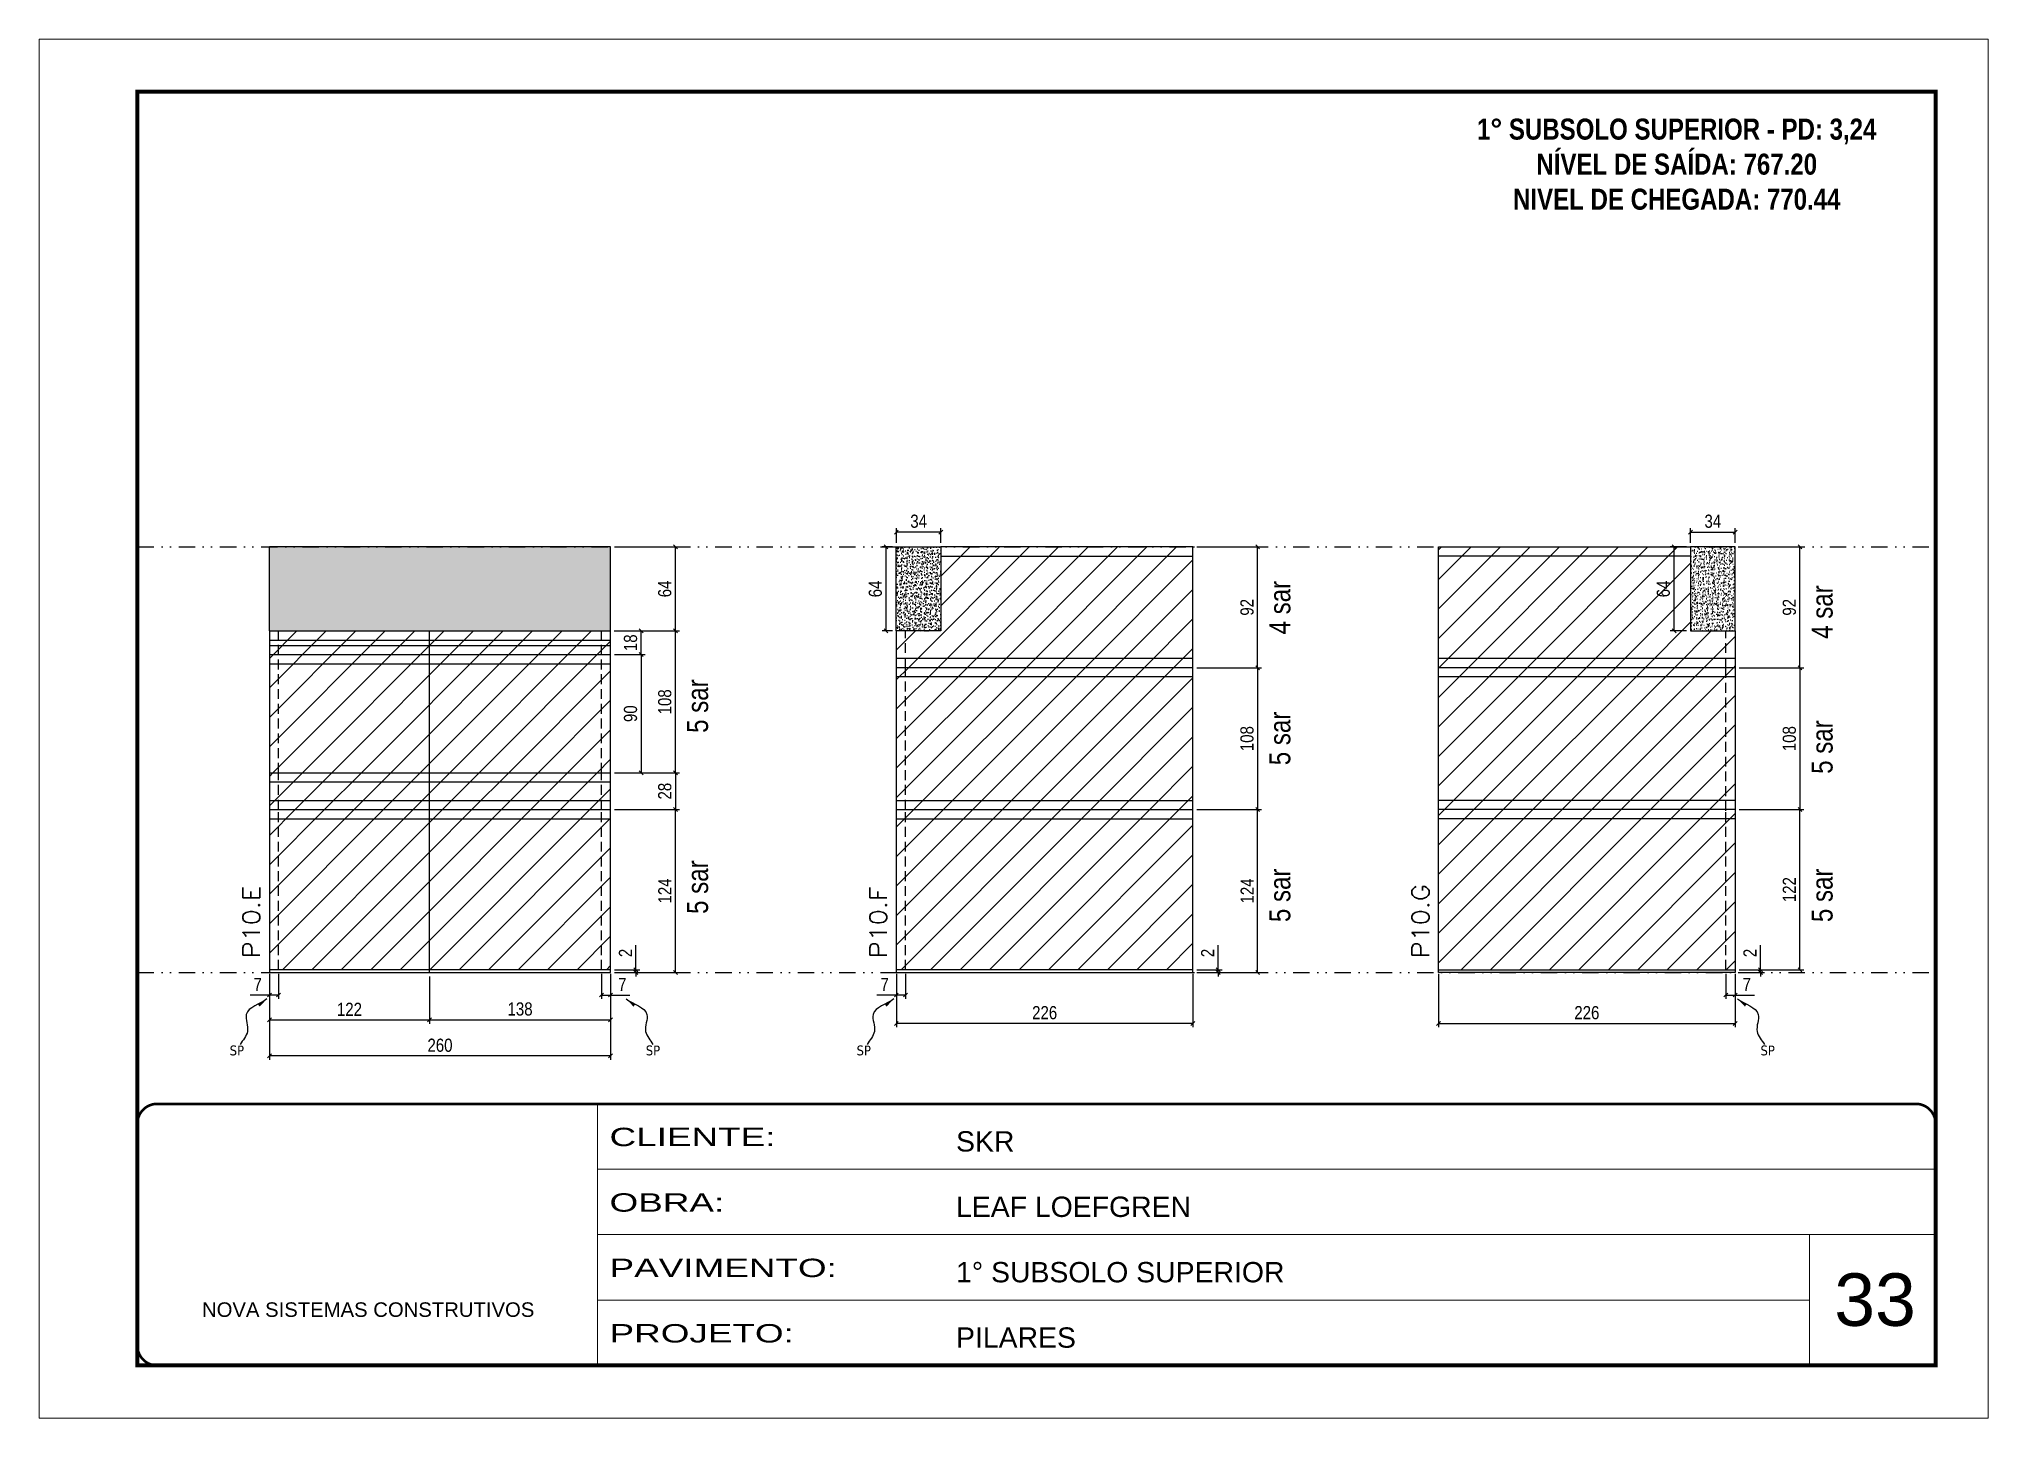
# Model space of a CAD drawing. Extents: x 14400 to 27878, y -21631 to 6985.
# Drawn here: x 14413 to 15898, y -3254 to -2204 of the extents above; entities that cross this region are included whole.
import ezdxf

# ---------------------------------------------------------------- set-up
doc = ezdxf.new("R2010")
doc.units = 0
for name, pattern in [('CONTINUO', [0]), ('DASHED', [0.75, 0.5, -0.25]), ('DIVIDE2', [0.625, 0.25, -0.125, 0, -0.125, 0, -0.125]), ('HIDDEN', [0.375, 0.25, -0.125])]:
    doc.linetypes.add(name, pattern=pattern)
for name, color, linetype, lineweight in [('CARIMBO', 255, 'Continuous', 9), ('Folhas', 255, 'Continuous', 9), ('Hachura', 251, 'Continuous', 9), ('SARRAFO DE PRESSAO', 251, 'DASHED', 9), ('Texto Seção', 7, 'Continuous', 15)]:
    doc.layers.add(name, color=color, linetype=linetype, lineweight=lineweight)
for name, color, linetype in [('COTA', 241, 'Continuous'), ('NOMENCLATURA', 7, 'Continuous'), ('Nível', 160, 'Continuous'), ('Painéis', 200, 'Continuous'), ('SARR_2.2x7', 40, 'Continuous'), ('Sarrafo de Pressão', 42, 'HIDDEN'), ('texto', 7, 'Continuous')]:
    doc.layers.add(name, color=color, linetype=linetype)
doc.styles.add('ARIAL', font='arial.ttf')
doc.styles.add('ARIAL_NARROW', font='ARIALN.TTF', dxfattribs={"height": 0.2})
doc.styles.add('COTA TECNICA', font='techl___.ttf', dxfattribs={"height": 10})
doc.styles.add('COTA TECNICA-50', font='techl___.ttf', dxfattribs={"height": 10})
doc.styles.add('REGUA-120', font='ROMANS.shx', dxfattribs={"height": 15})
doc.styles.add('ROMANC', font='techb___.ttf', dxfattribs={"height": 2.5})
doc.styles.get("Standard").update_dxf_attribs({"font": 'arial.ttf'})
doc.styles.add('Tecnologia', font='')
doc.styles.get('Tecnologia').set_extended_font_data('Forgotten Futurist')
doc.dimstyles.new('COTA PAINEL-50', dxfattribs={"dimtxt": 10, "dimasz": 3, "dimexe": 3, "dimexo": 3, "dimgap": 3, "dimtad": 1, "dimdec": 1, "dimzin": 12, "dimdsep": 46, "dimtxsty": 'COTA TECNICA-50', "dimblk1": 'OBLIQUE', "dimblk2": 'OBLIQUE', "dimsah": 1, "dimcen": 0.9, "dimclrd": 4, "dimclre": 4, "dimclrt": 240, "dimadec": 1, "dimazin": 3, "dimtfac": 1, "dimtdec": 1, "dimtmove": 0, "dimatfit": 3, "dimfxl": 1, "dimtolj": 1, "dimtzin": 12, "dimarcsym": 0})
doc.dimstyles.new('PAINEL', dxfattribs={"dimtxt": 10, "dimasz": 3, "dimexe": 3, "dimexo": 3, "dimgap": 3, "dimtad": 1, "dimdec": 1, "dimzin": 12, "dimdsep": 46, "dimtxsty": 'COTA TECNICA', "dimblk1": 'OBLIQUE', "dimblk2": 'OBLIQUE', "dimsah": 1, "dimcen": 0.9, "dimclrd": 4, "dimclre": 4, "dimclrt": 240, "dimadec": 1, "dimazin": 3, "dimtfac": 1, "dimtdec": 1, "dimtmove": 0, "dimatfit": 3, "dimfxl": 1, "dimtolj": 1, "dimtzin": 12, "dimarcsym": 0})
doc.dimstyles.get("Standard").update_dxf_attribs({"dimtxt": 0.18, "dimasz": 0.18, "dimexe": 0.18, "dimexo": 0.0625, "dimgap": 0.09, "dimtad": 0, "dimtih": 1, "dimtoh": 1, "dimdec": 4, "dimzin": 0, "dimdsep": 46, "dimtxsty": 'Standard', "dimcen": 0.09, "dimadec": 0, "dimazin": 0, "dimtfac": 1, "dimtdec": 4, "dimtofl": 0, "dimtmove": 0, "dimatfit": 3, "dimfxl": 1, "dimtolj": 1, "dimtzin": 0, "dimarcsym": 0})

msp = doc.modelspace()

# ---------------------------------------------------------------- texts
at = {"layer": 'CARIMBO', "style": 'ARIAL'}
msp.add_text('33', height=40, dxfattribs=at).set_placement((15781.33, -3183.73))
at = {"layer": 'NOMENCLATURA', "style": 'ARIAL_NARROW'}
for s, p in [('4 sar', (15366.9, -2657.22)), ('4 sar', (15780.05, -2660.59)), ('5 sar', (14923.25, -2732.21)), ('5 sar', (15366.9, -2756.84)), ('5 sar', (15780.05, -2763.38)), ('5 sar', (14923.25, -2870.07)), ('5 sar', (15366.9, -2876.27)), ('5 sar', (15780.05, -2876.27))]:
    msp.add_text(s, height=16, rotation=90, dxfattribs=at).set_placement(p)
at = {"layer": 'NOMENCLATURA', "color": 2, "insert": (15661.31, -2237.81), "char_height": 16, "attachment_point": 2, "style": 'ROMANC'}
msp.add_mtext_dynamic_manual_height_columns('\\P1° SUBSOLO SUPERIOR - PD: 3,24\\PNÍVEL DE SAÍDA: 767.20\\PNIVEL DE CHEGADA: 770.44', width=432.3511, gutter_width=1, heights=[0], dxfattribs=at)
at = {"layer": 'texto', "color": 0, "char_height": 7.5, "attachment_point": 5}
for insert in [(14564.23, -2974.08), (14881.26, -2974.08), (15041.88, -2974.08), (15730.59, -2974.08)]:
    msp.add_mtext('{\\fTahoma|b0|i0|c0|p34;\\C4;SP}', dxfattribs=dict(at, insert=insert))
at = {"layer": 'Texto Seção', "style": 'REGUA-120', "width": 1.1}
for s, p in [('P10.E', (14581.76, -2903.83)), ('P10.F', (15059.41, -2903.83)), ('P10.G', (15472.56, -2903.83))]:
    msp.add_text(s, height=13, rotation=90, dxfattribs=at).set_placement(p)

# ---------------------------------------------------------------- blocks, each defined once
blk = doc.blocks.new('9999999999')
at = {"color": 30, "linetype": 'CONTINUO'}
for p, q in [((98564.6, 34230.2), (98564.6, 34429.4)), ((98564.6, 34379.6), (99584, 34379.6)), ((98564.6, 34329.8), (99488, 34329.8)), ((99584, 34329.8), (99488, 34329.8)), ((99488, 34329.8), (99488, 34230.2)), ((98564.6, 34280), (99488, 34280))]:
    blk.add_line(p, q, dxfattribs=at)
at = {"color": 30, "linetype": 'CONTINUO', "const_width": 2}
blk.add_lwpolyline([(99584, 34230.2), (99584, 34414.4, 0.414214), (99569, 34429.4), (98229, 34429.4, 0.414214), (98214, 34414.4), (98214, 34245.2, 0.414214), (98229, 34230.2), (99584, 34230.2)], format="xyb", dxfattribs=at)
at = {"layer": 'Folhas'}
blk.add_lwpolyline([(98139, 34190.2), (99624, 34190.2), (99624, 35240.2), (98139, 35240.2)], close=True, dxfattribs=at)
at = {"layer": 'Folhas', "color": 30, "const_width": 3}
blk.add_lwpolyline([(98214, 34230.2), (99584, 34230.2), (99584, 35200.2), (98214, 35200.2)], close=True, dxfattribs=at)
at = {"color": 7, "linetype": 'Continuous', "ltscale": 5, "style": 'ARIAL'}
for s, height, p in [('SKR', 15.48, (98837.7, 34393.1)), ('LEAF LOEFGREN', 15.483, (98837.7, 34343.3)), ('1° SUBSOLO SUPERIOR', 15.483, (98837.7, 34293.5)), ('NOVA SISTEMAS CONSTRUTIVOS', 11.059, (98263.2, 34267.2)), ('PILARES', 15.48, (98837.7, 34243.7))]:
    blk.add_text(s, height=height, dxfattribs=at).set_placement(p)
at = {"layer": 'Folhas', "color": 7, "style": 'Tecnologia', "width": 1.5}
for s, p in [('CLIENTE:', (98573.7, 34397.2)), ('OBRA:', (98573.7, 34347.3)), ('PAVIMENTO:', (98573.7, 34297.5)), ('PROJETO:', (98573.7, 34247.7))]:
    blk.add_text(s, height=14, dxfattribs=at).set_placement(p)
blk = doc.blocks.new('_Oblique')
at = {"color": 0, "linetype": 'ByBlock', "lineweight": -2}
blk.add_line((-0.5, -0.5), (0.5, 0.5), dxfattribs=at)
blk = doc.blocks.new('*D1243')
at = {"layer": 'COTA', "color": 4, "lineweight": -2, "transparency": 16777216}
for p, q in [((15066.7, -2915.6), (15066.7, -2956.4)), ((15292.7, -2915.6), (15292.7, -2956.4)), ((15292.7, -2953.4), (15066.7, -2953.4))]:
    blk.add_line(p, q, dxfattribs=at)
at = {"layer": 'Defpoints', "color": 0, "transparency": 16777216}
for p in [(15066.7, -2912.6), (15292.7, -2912.6), (15066.7, -2953.4)]:
    blk.add_point(p, dxfattribs=at)
at = {"layer": 'COTA', "color": 4, "lineweight": -2, "transparency": 16777216, "xscale": 3, "yscale": 3, "zscale": 3, "rotation": 180}
blk.add_blockref('_Oblique', (15066.7, -2953.4), dxfattribs=at)
at = {"layer": 'COTA', "color": 4, "lineweight": -2, "transparency": 16777216, "xscale": 3, "yscale": 3, "zscale": 3}
blk.add_blockref('_Oblique', (15292.7, -2953.4), dxfattribs=at)
at = {"layer": 'COTA', "color": 240, "transparency": 16777216, "insert": (15179.7, -2945.3), "char_height": 10, "attachment_point": 5, "style": 'COTA TECNICA'}
blk.add_mtext('\\A1;226', dxfattribs=at)
blk = doc.blocks.new('*D1244')
at = {"layer": 'COTA', "color": 4, "lineweight": -2, "transparency": 16777216}
for p, q in [((15066.7, -2917.6), (15066.7, -2934.8)), ((15073.7, -2915.6), (15073.7, -2934.8)), ((15066.7, -2931.8), (15051.9, -2931.8)), ((15073.7, -2931.8), (15066.7, -2931.8))]:
    blk.add_line(p, q, dxfattribs=at)
at = {"layer": 'Defpoints', "color": 0, "transparency": 16777216}
for p in [(15066.7, -2914.6), (15073.7, -2912.6), (15066.7, -2931.8)]:
    blk.add_point(p, dxfattribs=at)
at = {"layer": 'COTA', "color": 4, "lineweight": -2, "transparency": 16777216, "xscale": 3, "yscale": 3, "zscale": 3, "rotation": 180}
blk.add_blockref('_Oblique', (15066.7, -2931.8), dxfattribs=at)
at = {"layer": 'COTA', "color": 4, "lineweight": -2, "transparency": 16777216, "xscale": 3, "yscale": 3, "zscale": 3}
blk.add_blockref('_Oblique', (15073.7, -2931.8), dxfattribs=at)
at = {"layer": 'COTA', "color": 240, "transparency": 16777216, "insert": (15057.8, -2923.8), "char_height": 10, "attachment_point": 5, "style": 'COTA TECNICA-50'}
blk.add_mtext('\\A1;7', dxfattribs=at)
blk = doc.blocks.new('*D1245')
at = {"layer": 'COTA', "color": 4, "lineweight": -2, "transparency": 16777216}
for p, q in [((15311.9, -2912.6), (15311.9, -2893.8)), ((15295.7, -2912.6), (15314.9, -2912.6)), ((15295.7, -2914.6), (15314.9, -2914.6)), ((15311.9, -2914.6), (15311.9, -2912.6)), ((15311.9, -2914.6), (15311.9, -2917.6))]:
    blk.add_line(p, q, dxfattribs=at)
at = {"layer": 'Defpoints', "color": 0, "transparency": 16777216}
for p in [(15292.7, -2912.6), (15292.7, -2914.6), (15311.9, -2914.6)]:
    blk.add_point(p, dxfattribs=at)
at = {"layer": 'COTA', "color": 4, "lineweight": -2, "transparency": 16777216, "xscale": 3, "yscale": 3, "zscale": 3}
for p, rotation in [((15311.9, -2912.6), 270), ((15311.9, -2914.6), 90)]:
    blk.add_blockref('_Oblique', p, dxfattribs=dict(at, rotation=rotation))
at = {"layer": 'COTA', "color": 240, "transparency": 16777216, "insert": (15303.9, -2899.8), "char_height": 10, "attachment_point": 5, "rotation": 90, "style": 'COTA TECNICA-50'}
blk.add_mtext('\\A1;2', dxfattribs=at)
blk = doc.blocks.new('*D1253')
at = {"layer": 'COTA', "color": 4, "linetype": 'ByBlock', "lineweight": -2, "transparency": 16777216}
for p, q in [((15295.7, -2790.6), (15345, -2790.6)), ((15342, -2914.6), (15342, -2790.6)), ((15295.7, -2914.6), (15345, -2914.6))]:
    blk.add_line(p, q, dxfattribs=at)
at = {"layer": 'Defpoints', "color": 0, "linetype": 'ByBlock', "transparency": 16777216}
for p in [(15292.7, -2790.6), (15342, -2790.6), (15292.7, -2914.6)]:
    blk.add_point(p, dxfattribs=at)
at = {"layer": 'COTA', "color": 4, "linetype": 'ByBlock', "lineweight": -2, "transparency": 16777216, "xscale": 3, "yscale": 3, "zscale": 3}
for p, rotation in [((15342, -2790.6), 90), ((15342, -2914.6), 270)]:
    blk.add_blockref('_Oblique', p, dxfattribs=dict(at, rotation=rotation))
at = {"layer": 'COTA', "color": 240, "linetype": 'ByBlock', "transparency": 16777216, "insert": (15334, -2852.6), "char_height": 10, "attachment_point": 5, "rotation": 90, "style": 'COTA TECNICA'}
blk.add_mtext('\\A1;124', dxfattribs=at)
blk = doc.blocks.new('*D1254')
at = {"layer": 'COTA', "color": 4, "linetype": 'ByBlock', "lineweight": -2, "transparency": 16777216}
for p, q in [((15295.7, -2790.6), (15345, -2790.6)), ((15342, -2914.6), (15342, -2790.6)), ((15295.7, -2914.6), (15345, -2914.6))]:
    blk.add_line(p, q, dxfattribs=at)
at = {"layer": 'Defpoints', "color": 0, "linetype": 'ByBlock', "transparency": 16777216}
for p in [(15292.7, -2790.6), (15342, -2790.6), (15292.7, -2914.6)]:
    blk.add_point(p, dxfattribs=at)
at = {"layer": 'COTA', "color": 4, "linetype": 'ByBlock', "lineweight": -2, "transparency": 16777216, "xscale": 3, "yscale": 3, "zscale": 3}
for p, rotation in [((15342, -2790.6), 90), ((15342, -2914.6), 270)]:
    blk.add_blockref('_Oblique', p, dxfattribs=dict(at, rotation=rotation))
at = {"layer": 'COTA', "color": 240, "linetype": 'ByBlock', "transparency": 16777216, "insert": (15334, -2852.6), "char_height": 10, "attachment_point": 5, "rotation": 90, "style": 'COTA TECNICA'}
blk.add_mtext('\\A1;124', dxfattribs=at)
blk = doc.blocks.new('*D1246')
at = {"layer": 'COTA', "color": 4, "lineweight": -2, "transparency": 16777216}
for p, q in [((14589, -2915.6), (14589, -2981.2)), ((14849, -2915.6), (14849, -2981.2)), ((14849, -2978.2), (14589, -2978.2))]:
    blk.add_line(p, q, dxfattribs=at)
at = {"layer": 'Defpoints', "color": 0, "transparency": 16777216}
for p in [(14589, -2912.6), (14849, -2912.6), (14589, -2978.2)]:
    blk.add_point(p, dxfattribs=at)
at = {"layer": 'COTA', "color": 4, "lineweight": -2, "transparency": 16777216, "xscale": 3, "yscale": 3, "zscale": 3, "rotation": 180}
blk.add_blockref('_Oblique', (14589, -2978.2), dxfattribs=at)
at = {"layer": 'COTA', "color": 4, "lineweight": -2, "transparency": 16777216, "xscale": 3, "yscale": 3, "zscale": 3}
blk.add_blockref('_Oblique', (14849, -2978.2), dxfattribs=at)
at = {"layer": 'COTA', "color": 240, "transparency": 16777216, "insert": (14719, -2970.1), "char_height": 10, "attachment_point": 5, "style": 'COTA TECNICA'}
blk.add_mtext('\\A1;260', dxfattribs=at)
blk = doc.blocks.new('*D1247')
at = {"layer": 'COTA', "color": 4, "lineweight": -2, "transparency": 16777216}
for p, q in [((14842, -2915.6), (14842, -2934.8)), ((14849, -2917.6), (14849, -2934.8)), ((14842, -2931.8), (14849, -2931.8)), ((14849, -2931.8), (14863.7, -2931.8))]:
    blk.add_line(p, q, dxfattribs=at)
at = {"layer": 'Defpoints', "color": 0, "transparency": 16777216}
for p in [(14842, -2912.6), (14849, -2914.6), (14849, -2931.8)]:
    blk.add_point(p, dxfattribs=at)
at = {"layer": 'COTA', "color": 4, "lineweight": -2, "transparency": 16777216, "xscale": 3, "yscale": 3, "zscale": 3, "rotation": 180}
blk.add_blockref('_Oblique', (14842, -2931.8), dxfattribs=at)
at = {"layer": 'COTA', "color": 4, "lineweight": -2, "transparency": 16777216, "xscale": 3, "yscale": 3, "zscale": 3}
blk.add_blockref('_Oblique', (14849, -2931.8), dxfattribs=at)
at = {"layer": 'COTA', "color": 240, "transparency": 16777216, "insert": (14857.9, -2923.8), "char_height": 10, "attachment_point": 5, "style": 'COTA TECNICA-50'}
blk.add_mtext('\\A1;7', dxfattribs=at)
blk = doc.blocks.new('*D1248')
at = {"layer": 'COTA', "color": 4, "lineweight": -2, "transparency": 16777216}
for p, q in [((14589, -2917.6), (14589, -2934.8)), ((14596, -2915.6), (14596, -2934.8)), ((14589, -2931.8), (14574.3, -2931.8)), ((14596, -2931.8), (14589, -2931.8))]:
    blk.add_line(p, q, dxfattribs=at)
at = {"layer": 'Defpoints', "color": 0, "transparency": 16777216}
for p in [(14589, -2914.6), (14596, -2912.6), (14589, -2931.8)]:
    blk.add_point(p, dxfattribs=at)
at = {"layer": 'COTA', "color": 4, "lineweight": -2, "transparency": 16777216, "xscale": 3, "yscale": 3, "zscale": 3, "rotation": 180}
blk.add_blockref('_Oblique', (14589, -2931.8), dxfattribs=at)
at = {"layer": 'COTA', "color": 4, "lineweight": -2, "transparency": 16777216, "xscale": 3, "yscale": 3, "zscale": 3}
blk.add_blockref('_Oblique', (14596, -2931.8), dxfattribs=at)
at = {"layer": 'COTA', "color": 240, "transparency": 16777216, "insert": (14580.1, -2923.8), "char_height": 10, "attachment_point": 5, "style": 'COTA TECNICA-50'}
blk.add_mtext('\\A1;7', dxfattribs=at)
blk = doc.blocks.new('*D1249')
at = {"layer": 'COTA', "color": 4, "lineweight": -2, "transparency": 16777216}
for p, q in [((14868.3, -2912.6), (14868.3, -2893.8)), ((14852, -2912.6), (14871.3, -2912.6)), ((14852, -2914.6), (14871.3, -2914.6)), ((14868.3, -2914.6), (14868.3, -2912.6)), ((14868.3, -2914.6), (14868.3, -2917.6))]:
    blk.add_line(p, q, dxfattribs=at)
at = {"layer": 'Defpoints', "color": 0, "transparency": 16777216}
for p in [(14849, -2912.6), (14849, -2914.6), (14868.3, -2914.6)]:
    blk.add_point(p, dxfattribs=at)
at = {"layer": 'COTA', "color": 4, "lineweight": -2, "transparency": 16777216, "xscale": 3, "yscale": 3, "zscale": 3}
for p, rotation in [((14868.3, -2912.6), 270), ((14868.3, -2914.6), 90)]:
    blk.add_blockref('_Oblique', p, dxfattribs=dict(at, rotation=rotation))
at = {"layer": 'COTA', "color": 240, "transparency": 16777216, "insert": (14860.3, -2899.8), "char_height": 10, "attachment_point": 5, "rotation": 90, "style": 'COTA TECNICA-50'}
blk.add_mtext('\\A1;2', dxfattribs=at)
blk = doc.blocks.new('*D1255')
at = {"layer": 'COTA', "color": 4, "lineweight": -2, "transparency": 16777216}
for p, q in [((14852, -2590.6), (14901.4, -2590.6)), ((14898.4, -2654.6), (14898.4, -2590.6)), ((14852, -2654.6), (14901.4, -2654.6))]:
    blk.add_line(p, q, dxfattribs=at)
at = {"layer": 'Defpoints', "color": 0, "transparency": 16777216}
for p in [(14849, -2590.6), (14898.4, -2590.6), (14849, -2654.6)]:
    blk.add_point(p, dxfattribs=at)
at = {"layer": 'COTA', "color": 4, "lineweight": -2, "transparency": 16777216, "xscale": 3, "yscale": 3, "zscale": 3}
for p, rotation in [((14898.4, -2590.6), 90), ((14898.4, -2654.6), 270)]:
    blk.add_blockref('_Oblique', p, dxfattribs=dict(at, rotation=rotation))
at = {"layer": 'COTA', "color": 240, "transparency": 16777216, "insert": (14890.3, -2622.6), "char_height": 10, "attachment_point": 5, "rotation": 90, "style": 'COTA TECNICA-50'}
blk.add_mtext('\\A1;64', dxfattribs=at)
blk = doc.blocks.new('*D1256')
at = {"layer": 'COTA', "color": 4, "linetype": 'ByBlock', "lineweight": -2, "transparency": 16777216}
for p, q in [((14852, -2790.6), (14901.4, -2790.6)), ((14898.4, -2914.6), (14898.4, -2790.6)), ((14852, -2914.6), (14901.4, -2914.6))]:
    blk.add_line(p, q, dxfattribs=at)
at = {"layer": 'Defpoints', "color": 0, "linetype": 'ByBlock', "transparency": 16777216}
for p in [(14849, -2790.6), (14898.4, -2790.6), (14849, -2914.6)]:
    blk.add_point(p, dxfattribs=at)
at = {"layer": 'COTA', "color": 4, "linetype": 'ByBlock', "lineweight": -2, "transparency": 16777216, "xscale": 3, "yscale": 3, "zscale": 3}
for p, rotation in [((14898.4, -2790.6), 90), ((14898.4, -2914.6), 270)]:
    blk.add_blockref('_Oblique', p, dxfattribs=dict(at, rotation=rotation))
at = {"layer": 'COTA', "color": 240, "linetype": 'ByBlock', "transparency": 16777216, "insert": (14890.3, -2852.6), "char_height": 10, "attachment_point": 5, "rotation": 90, "style": 'COTA TECNICA'}
blk.add_mtext('\\A1;124', dxfattribs=at)
blk = doc.blocks.new('*D1257')
at = {"layer": 'COTA', "color": 4, "linetype": 'ByBlock', "lineweight": -2, "transparency": 16777216}
for p, q in [((14852, -2790.6), (14901.4, -2790.6)), ((14898.4, -2914.6), (14898.4, -2790.6)), ((14852, -2914.6), (14901.4, -2914.6))]:
    blk.add_line(p, q, dxfattribs=at)
at = {"layer": 'Defpoints', "color": 0, "linetype": 'ByBlock', "transparency": 16777216}
for p in [(14849, -2790.6), (14898.4, -2790.6), (14849, -2914.6)]:
    blk.add_point(p, dxfattribs=at)
at = {"layer": 'COTA', "color": 4, "linetype": 'ByBlock', "lineweight": -2, "transparency": 16777216, "xscale": 3, "yscale": 3, "zscale": 3}
for p, rotation in [((14898.4, -2790.6), 90), ((14898.4, -2914.6), 270)]:
    blk.add_blockref('_Oblique', p, dxfattribs=dict(at, rotation=rotation))
at = {"layer": 'COTA', "color": 240, "linetype": 'ByBlock', "transparency": 16777216, "insert": (14890.3, -2852.6), "char_height": 10, "attachment_point": 5, "rotation": 90, "style": 'COTA TECNICA'}
blk.add_mtext('\\A1;124', dxfattribs=at)
blk = doc.blocks.new('*D1258')
at = {"layer": 'COTA', "color": 4, "lineweight": -2, "transparency": 16777216}
for p, q in [((14711, -2917.6), (14711, -2953.8)), ((14849, -2917.6), (14849, -2953.8)), ((14711, -2950.8), (14849, -2950.8))]:
    blk.add_line(p, q, dxfattribs=at)
at = {"layer": 'Defpoints', "color": 0, "transparency": 16777216}
for p in [(14711, -2914.6), (14849, -2914.6), (14849, -2950.8)]:
    blk.add_point(p, dxfattribs=at)
at = {"layer": 'COTA', "color": 4, "lineweight": -2, "transparency": 16777216, "xscale": 3, "yscale": 3, "zscale": 3, "rotation": 180}
blk.add_blockref('_Oblique', (14711, -2950.8), dxfattribs=at)
at = {"layer": 'COTA', "color": 4, "lineweight": -2, "transparency": 16777216, "xscale": 3, "yscale": 3, "zscale": 3}
blk.add_blockref('_Oblique', (14849, -2950.8), dxfattribs=at)
at = {"layer": 'COTA', "color": 240, "transparency": 16777216, "insert": (14780, -2942.5), "char_height": 10, "attachment_point": 5, "style": 'COTA TECNICA'}
blk.add_mtext('\\A1;138', dxfattribs=at)
blk = doc.blocks.new('*D1259')
at = {"layer": 'COTA', "color": 4, "lineweight": -2, "transparency": 16777216}
for p, q in [((14589, -2917.6), (14589, -2953.8)), ((14711, -2917.6), (14711, -2953.8)), ((14589, -2950.8), (14711, -2950.8))]:
    blk.add_line(p, q, dxfattribs=at)
at = {"layer": 'Defpoints', "color": 0, "transparency": 16777216}
for p in [(14589, -2914.6), (14711, -2914.6), (14711, -2950.8)]:
    blk.add_point(p, dxfattribs=at)
at = {"layer": 'COTA', "color": 4, "lineweight": -2, "transparency": 16777216, "xscale": 3, "yscale": 3, "zscale": 3, "rotation": 180}
blk.add_blockref('_Oblique', (14589, -2950.8), dxfattribs=at)
at = {"layer": 'COTA', "color": 4, "lineweight": -2, "transparency": 16777216, "xscale": 3, "yscale": 3, "zscale": 3}
blk.add_blockref('_Oblique', (14711, -2950.8), dxfattribs=at)
at = {"layer": 'COTA', "color": 240, "transparency": 16777216, "insert": (14650, -2942.7), "char_height": 10, "attachment_point": 5, "style": 'COTA TECNICA'}
blk.add_mtext('\\A1;122', dxfattribs=at)
blk = doc.blocks.new('*D1260')
at = {"layer": 'COTA', "color": 4, "lineweight": -2, "transparency": 16777216}
for p, q in [((15063.7, -2590.6), (15055.8, -2590.6)), ((15058.8, -2590.6), (15058.8, -2654.6)), ((15063.7, -2654.6), (15055.8, -2654.6))]:
    blk.add_line(p, q, dxfattribs=at)
at = {"layer": 'Defpoints', "color": 0, "transparency": 16777216}
for p in [(15066.7, -2590.6), (15058.8, -2654.6), (15066.7, -2654.6)]:
    blk.add_point(p, dxfattribs=at)
at = {"layer": 'COTA', "color": 4, "lineweight": -2, "transparency": 16777216, "xscale": 3, "yscale": 3, "zscale": 3}
for p, rotation in [((15058.8, -2590.6), 90), ((15058.8, -2654.6), 270)]:
    blk.add_blockref('_Oblique', p, dxfattribs=dict(at, rotation=rotation))
at = {"layer": 'COTA', "color": 240, "transparency": 16777216, "insert": (15050.7, -2622.6), "char_height": 10, "attachment_point": 5, "rotation": 90, "style": 'COTA TECNICA'}
blk.add_mtext('\\A1;64', dxfattribs=at)
blk = doc.blocks.new('*D1261')
at = {"layer": 'COTA', "color": 4, "lineweight": -2, "transparency": 16777216}
for p, q in [((15066.7, -2587.6), (15066.7, -2576.3)), ((15100.7, -2579.3), (15066.7, -2579.3)), ((15100.7, -2587.6), (15100.7, -2576.3))]:
    blk.add_line(p, q, dxfattribs=at)
at = {"layer": 'Defpoints', "color": 0, "transparency": 16777216}
for p in [(15066.7, -2579.3), (15066.7, -2590.6), (15100.7, -2590.6)]:
    blk.add_point(p, dxfattribs=at)
at = {"layer": 'COTA', "color": 4, "lineweight": -2, "transparency": 16777216, "xscale": 3, "yscale": 3, "zscale": 3, "rotation": 180}
blk.add_blockref('_Oblique', (15066.7, -2579.3), dxfattribs=at)
at = {"layer": 'COTA', "color": 4, "lineweight": -2, "transparency": 16777216, "xscale": 3, "yscale": 3, "zscale": 3}
blk.add_blockref('_Oblique', (15100.7, -2579.3), dxfattribs=at)
at = {"layer": 'COTA', "color": 240, "transparency": 16777216, "insert": (15083.7, -2571.1), "char_height": 10, "attachment_point": 5, "style": 'COTA TECNICA'}
blk.add_mtext('\\A1;34', dxfattribs=at)
blk = doc.blocks.new('*D1250')
at = {"layer": 'COTA', "color": 4, "lineweight": -2, "transparency": 16777216}
for p, q in [((15479.8, -2915.6), (15479.8, -2956.4)), ((15705.8, -2915.6), (15705.8, -2956.4)), ((15479.8, -2953.4), (15705.8, -2953.4))]:
    blk.add_line(p, q, dxfattribs=at)
at = {"layer": 'Defpoints', "color": 0, "transparency": 16777216}
for p in [(15479.8, -2912.6), (15705.8, -2912.6), (15705.8, -2953.4)]:
    blk.add_point(p, dxfattribs=at)
at = {"layer": 'COTA', "color": 4, "lineweight": -2, "transparency": 16777216, "xscale": 3, "yscale": 3, "zscale": 3, "rotation": 180}
blk.add_blockref('_Oblique', (15479.8, -2953.4), dxfattribs=at)
at = {"layer": 'COTA', "color": 4, "lineweight": -2, "transparency": 16777216, "xscale": 3, "yscale": 3, "zscale": 3}
blk.add_blockref('_Oblique', (15705.8, -2953.4), dxfattribs=at)
at = {"layer": 'COTA', "color": 240, "transparency": 16777216, "insert": (15592.8, -2945.3), "char_height": 10, "attachment_point": 5, "style": 'COTA TECNICA'}
blk.add_mtext('\\A1;226', dxfattribs=at)
blk = doc.blocks.new('*D1251')
at = {"layer": 'COTA', "color": 4, "lineweight": -2, "transparency": 16777216}
for p, q in [((15698.8, -2915.6), (15698.8, -2934.8)), ((15705.8, -2917.6), (15705.8, -2934.8)), ((15698.8, -2931.8), (15705.8, -2931.8)), ((15705.8, -2931.8), (15720.5, -2931.8))]:
    blk.add_line(p, q, dxfattribs=at)
at = {"layer": 'Defpoints', "color": 0, "transparency": 16777216}
for p in [(15698.8, -2912.6), (15705.8, -2914.6), (15705.8, -2931.8)]:
    blk.add_point(p, dxfattribs=at)
at = {"layer": 'COTA', "color": 4, "lineweight": -2, "transparency": 16777216, "xscale": 3, "yscale": 3, "zscale": 3, "rotation": 180}
blk.add_blockref('_Oblique', (15698.8, -2931.8), dxfattribs=at)
at = {"layer": 'COTA', "color": 4, "lineweight": -2, "transparency": 16777216, "xscale": 3, "yscale": 3, "zscale": 3}
blk.add_blockref('_Oblique', (15705.8, -2931.8), dxfattribs=at)
at = {"layer": 'COTA', "color": 240, "transparency": 16777216, "insert": (15714.7, -2923.8), "char_height": 10, "attachment_point": 5, "style": 'COTA TECNICA-50'}
blk.add_mtext('\\A1;7', dxfattribs=at)
blk = doc.blocks.new('*D1252')
at = {"layer": 'COTA', "color": 4, "lineweight": -2, "transparency": 16777216}
for p, q in [((15725.1, -2912.6), (15725.1, -2893.8)), ((15708.8, -2912.6), (15728.1, -2912.6)), ((15708.8, -2914.6), (15728.1, -2914.6)), ((15725.1, -2914.6), (15725.1, -2912.6)), ((15725.1, -2914.6), (15725.1, -2917.6))]:
    blk.add_line(p, q, dxfattribs=at)
at = {"layer": 'Defpoints', "color": 0, "transparency": 16777216}
for p in [(15705.8, -2912.6), (15705.8, -2914.6), (15725.1, -2914.6)]:
    blk.add_point(p, dxfattribs=at)
at = {"layer": 'COTA', "color": 4, "lineweight": -2, "transparency": 16777216, "xscale": 3, "yscale": 3, "zscale": 3}
for p, rotation in [((15725.1, -2912.6), 270), ((15725.1, -2914.6), 90)]:
    blk.add_blockref('_Oblique', p, dxfattribs=dict(at, rotation=rotation))
at = {"layer": 'COTA', "color": 240, "transparency": 16777216, "insert": (15717.1, -2899.8), "char_height": 10, "attachment_point": 5, "rotation": 90, "style": 'COTA TECNICA-50'}
blk.add_mtext('\\A1;2', dxfattribs=at)
blk = doc.blocks.new('*D1262')
at = {"layer": 'COTA', "color": 4, "lineweight": -2, "transparency": 16777216}
for p, q in [((15671.8, -2587.6), (15671.8, -2576.3)), ((15671.8, -2579.3), (15705.8, -2579.3)), ((15705.8, -2587.6), (15705.8, -2576.3))]:
    blk.add_line(p, q, dxfattribs=at)
at = {"layer": 'Defpoints', "color": 0, "transparency": 16777216}
for p in [(15705.8, -2579.3), (15671.8, -2590.6), (15705.8, -2590.6)]:
    blk.add_point(p, dxfattribs=at)
at = {"layer": 'COTA', "color": 4, "lineweight": -2, "transparency": 16777216, "xscale": 3, "yscale": 3, "zscale": 3, "rotation": 180}
blk.add_blockref('_Oblique', (15671.8, -2579.3), dxfattribs=at)
at = {"layer": 'COTA', "color": 4, "lineweight": -2, "transparency": 16777216, "xscale": 3, "yscale": 3, "zscale": 3}
blk.add_blockref('_Oblique', (15705.8, -2579.3), dxfattribs=at)
at = {"layer": 'COTA', "color": 240, "transparency": 16777216, "insert": (15688.8, -2571.1), "char_height": 10, "attachment_point": 5, "style": 'COTA TECNICA'}
blk.add_mtext('\\A1;34', dxfattribs=at)
blk = doc.blocks.new('*D1263')
at = {"layer": 'COTA', "color": 4, "lineweight": -2, "transparency": 16777216}
for p, q in [((15708.8, -2790.6), (15758.2, -2790.6)), ((15755.2, -2912.6), (15755.2, -2790.6)), ((15708.8, -2912.6), (15758.2, -2912.6))]:
    blk.add_line(p, q, dxfattribs=at)
at = {"layer": 'Defpoints', "color": 0, "transparency": 16777216}
for p in [(15705.8, -2790.6), (15755.2, -2790.6), (15705.8, -2912.6)]:
    blk.add_point(p, dxfattribs=at)
at = {"layer": 'COTA', "color": 4, "lineweight": -2, "transparency": 16777216, "xscale": 3, "yscale": 3, "zscale": 3}
for p, rotation in [((15755.2, -2790.6), 90), ((15755.2, -2912.6), 270)]:
    blk.add_blockref('_Oblique', p, dxfattribs=dict(at, rotation=rotation))
at = {"layer": 'COTA', "color": 240, "transparency": 16777216, "insert": (15747.1, -2851.6), "char_height": 10, "attachment_point": 5, "rotation": 90, "style": 'COTA TECNICA'}
blk.add_mtext('\\A1;122', dxfattribs=at)
blk = doc.blocks.new('*D1264')
at = {"layer": 'COTA', "color": 4, "lineweight": -2, "transparency": 16777216}
for p, q in [((15668.8, -2590.6), (15656.3, -2590.6)), ((15659.3, -2654.6), (15659.3, -2590.6)), ((15668.8, -2654.6), (15656.3, -2654.6))]:
    blk.add_line(p, q, dxfattribs=at)
at = {"layer": 'Defpoints', "color": 0, "transparency": 16777216}
for p in [(15659.3, -2590.6), (15671.8, -2590.6), (15671.8, -2654.6)]:
    blk.add_point(p, dxfattribs=at)
at = {"layer": 'COTA', "color": 4, "lineweight": -2, "transparency": 16777216, "xscale": 3, "yscale": 3, "zscale": 3}
for p, rotation in [((15659.3, -2590.6), 90), ((15659.3, -2654.6), 270)]:
    blk.add_blockref('_Oblique', p, dxfattribs=dict(at, rotation=rotation))
at = {"layer": 'COTA', "color": 240, "transparency": 16777216, "insert": (15651.1, -2622.6), "char_height": 10, "attachment_point": 5, "rotation": 90, "style": 'COTA TECNICA'}
blk.add_mtext('\\A1;64', dxfattribs=at)
blk = doc.blocks.new('*D1265')
at = {"layer": 'COTA', "color": 4, "lineweight": -2, "transparency": 16777216}
for p, q in [((14851.8, -2654.6), (14901.4, -2654.6)), ((14898.4, -2762.6), (14898.4, -2654.6)), ((14852, -2762.6), (14901.4, -2762.6))]:
    blk.add_line(p, q, dxfattribs=at)
at = {"layer": 'Defpoints', "color": 0, "transparency": 16777216}
for p in [(14848.8, -2654.6), (14898.4, -2654.6), (14849, -2762.6)]:
    blk.add_point(p, dxfattribs=at)
at = {"layer": 'COTA', "color": 4, "lineweight": -2, "transparency": 16777216, "xscale": 3, "yscale": 3, "zscale": 3}
for p, rotation in [((14898.4, -2654.6), 90), ((14898.4, -2762.6), 270)]:
    blk.add_blockref('_Oblique', p, dxfattribs=dict(at, rotation=rotation))
at = {"layer": 'COTA', "color": 240, "transparency": 16777216, "insert": (14890.3, -2708.6), "char_height": 10, "attachment_point": 5, "rotation": 90, "style": 'COTA TECNICA'}
blk.add_mtext('\\A1;108', dxfattribs=at)
blk = doc.blocks.new('*D1266')
at = {"layer": 'COTA', "color": 4, "lineweight": -2, "transparency": 16777216}
for p, q in [((15295.7, -2590.6), (15345, -2590.6)), ((15342, -2682.6), (15342, -2590.6)), ((15295.7, -2682.6), (15345, -2682.6))]:
    blk.add_line(p, q, dxfattribs=at)
at = {"layer": 'Defpoints', "color": 0, "transparency": 16777216}
for p in [(15292.7, -2590.6), (15342, -2590.6), (15292.7, -2682.6)]:
    blk.add_point(p, dxfattribs=at)
at = {"layer": 'COTA', "color": 4, "lineweight": -2, "transparency": 16777216, "xscale": 3, "yscale": 3, "zscale": 3}
for p, rotation in [((15342, -2590.6), 90), ((15342, -2682.6), 270)]:
    blk.add_blockref('_Oblique', p, dxfattribs=dict(at, rotation=rotation))
at = {"layer": 'COTA', "color": 240, "transparency": 16777216, "insert": (15333.9, -2636.6), "char_height": 10, "attachment_point": 5, "rotation": 90, "style": 'COTA TECNICA'}
blk.add_mtext('\\A1;92', dxfattribs=at)
blk = doc.blocks.new('*D1267')
at = {"layer": 'COTA', "color": 4, "lineweight": -2, "transparency": 16777216}
for p, q in [((15708.8, -2590.6), (15758.2, -2590.6)), ((15755.2, -2682.6), (15755.2, -2590.6)), ((15708.8, -2682.6), (15758.2, -2682.6))]:
    blk.add_line(p, q, dxfattribs=at)
at = {"layer": 'Defpoints', "color": 0, "transparency": 16777216}
for p in [(15705.8, -2590.6), (15755.2, -2590.6), (15705.8, -2682.6)]:
    blk.add_point(p, dxfattribs=at)
at = {"layer": 'COTA', "color": 4, "lineweight": -2, "transparency": 16777216, "xscale": 3, "yscale": 3, "zscale": 3}
for p, rotation in [((15755.2, -2590.6), 90), ((15755.2, -2682.6), 270)]:
    blk.add_blockref('_Oblique', p, dxfattribs=dict(at, rotation=rotation))
at = {"layer": 'COTA', "color": 240, "transparency": 16777216, "insert": (15747.1, -2636.6), "char_height": 10, "attachment_point": 5, "rotation": 90, "style": 'COTA TECNICA'}
blk.add_mtext('\\A1;92', dxfattribs=at)
blk = doc.blocks.new('*D1271')
at = {"layer": 'COTA', "color": 4, "lineweight": -2, "transparency": 16777216}
for p, q in [((14852, -2762.6), (14901.4, -2762.6)), ((14898.4, -2762.6), (14898.4, -2790.6)), ((14852, -2790.6), (14901.4, -2790.6))]:
    blk.add_line(p, q, dxfattribs=at)
at = {"layer": 'Defpoints', "color": 0, "transparency": 16777216}
for p in [(14849, -2762.6), (14849, -2790.6), (14898.4, -2790.6)]:
    blk.add_point(p, dxfattribs=at)
at = {"layer": 'COTA', "color": 4, "lineweight": -2, "transparency": 16777216, "xscale": 3, "yscale": 3, "zscale": 3}
for p, rotation in [((14898.4, -2762.6), 90), ((14898.4, -2790.6), 270)]:
    blk.add_blockref('_Oblique', p, dxfattribs=dict(at, rotation=rotation))
at = {"layer": 'COTA', "color": 240, "transparency": 16777216, "insert": (14890.3, -2776.6), "char_height": 10, "attachment_point": 5, "rotation": 90, "style": 'COTA TECNICA'}
blk.add_mtext('\\A1;28', dxfattribs=at)
blk = doc.blocks.new('*D1272')
at = {"layer": 'COTA', "color": 4, "lineweight": -2, "transparency": 16777216}
for p, q in [((15295.7, -2682.6), (15345, -2682.6)), ((15342, -2682.6), (15342, -2790.6)), ((15295.7, -2790.6), (15345, -2790.6))]:
    blk.add_line(p, q, dxfattribs=at)
at = {"layer": 'Defpoints', "color": 0, "transparency": 16777216}
for p in [(15292.7, -2682.6), (15292.7, -2790.6), (15342, -2790.6)]:
    blk.add_point(p, dxfattribs=at)
at = {"layer": 'COTA', "color": 4, "lineweight": -2, "transparency": 16777216, "xscale": 3, "yscale": 3, "zscale": 3}
for p, rotation in [((15342, -2682.6), 90), ((15342, -2790.6), 270)]:
    blk.add_blockref('_Oblique', p, dxfattribs=dict(at, rotation=rotation))
at = {"layer": 'COTA', "color": 240, "transparency": 16777216, "insert": (15333.9, -2736.6), "char_height": 10, "attachment_point": 5, "rotation": 90, "style": 'COTA TECNICA'}
blk.add_mtext('\\A1;108', dxfattribs=at)
blk = doc.blocks.new('*D1273')
at = {"layer": 'COTA', "color": 4, "lineweight": -2, "transparency": 16777216}
for p, q in [((15708.8, -2682.6), (15758.2, -2682.6)), ((15755.2, -2682.6), (15755.2, -2790.6)), ((15708.8, -2790.6), (15758.2, -2790.6))]:
    blk.add_line(p, q, dxfattribs=at)
at = {"layer": 'Defpoints', "color": 0, "transparency": 16777216}
for p in [(15705.8, -2682.6), (15705.8, -2790.6), (15755.2, -2790.6)]:
    blk.add_point(p, dxfattribs=at)
at = {"layer": 'COTA', "color": 4, "lineweight": -2, "transparency": 16777216, "xscale": 3, "yscale": 3, "zscale": 3}
for p, rotation in [((15755.2, -2682.6), 90), ((15755.2, -2790.6), 270)]:
    blk.add_blockref('_Oblique', p, dxfattribs=dict(at, rotation=rotation))
at = {"layer": 'COTA', "color": 240, "transparency": 16777216, "insert": (15747.1, -2736.6), "char_height": 10, "attachment_point": 5, "rotation": 90, "style": 'COTA TECNICA'}
blk.add_mtext('\\A1;108', dxfattribs=at)
blk = doc.blocks.new('*D1590')
at = {"layer": 'COTA', "color": 4, "lineweight": -2, "transparency": 16777216}
for p, q in [((14852, -2672.6), (14875.3, -2672.6)), ((14872.3, -2672.6), (14872.3, -2762.6)), ((14852, -2762.6), (14875.3, -2762.6))]:
    blk.add_line(p, q, dxfattribs=at)
at = {"layer": 'Defpoints', "color": 0, "transparency": 16777216}
for p in [(14849, -2672.6), (14849, -2762.6), (14872.3, -2762.6)]:
    blk.add_point(p, dxfattribs=at)
at = {"layer": 'COTA', "color": 4, "lineweight": -2, "transparency": 16777216, "xscale": 3, "yscale": 3, "zscale": 3}
for p, rotation in [((14872.3, -2672.6), 90), ((14872.3, -2762.6), 270)]:
    blk.add_blockref('_Oblique', p, dxfattribs=dict(at, rotation=rotation))
at = {"layer": 'COTA', "color": 240, "transparency": 16777216, "insert": (14864.2, -2717.6), "char_height": 10, "attachment_point": 5, "rotation": 90, "style": 'COTA TECNICA'}
blk.add_mtext('\\A1;90', dxfattribs=at)
blk = doc.blocks.new('*D1591')
at = {"layer": 'COTA', "color": 4, "lineweight": -2, "transparency": 16777216}
for p, q in [((14851.8, -2654.6), (14875.3, -2654.6)), ((14872.3, -2672.6), (14872.3, -2654.6)), ((14852, -2672.6), (14875.3, -2672.6))]:
    blk.add_line(p, q, dxfattribs=at)
at = {"layer": 'Defpoints', "color": 0, "transparency": 16777216}
for p in [(14848.8, -2654.6), (14872.3, -2654.6), (14849, -2672.6)]:
    blk.add_point(p, dxfattribs=at)
at = {"layer": 'COTA', "color": 4, "lineweight": -2, "transparency": 16777216, "xscale": 3, "yscale": 3, "zscale": 3}
for p, rotation in [((14872.3, -2654.6), 90), ((14872.3, -2672.6), 270)]:
    blk.add_blockref('_Oblique', p, dxfattribs=dict(at, rotation=rotation))
at = {"layer": 'COTA', "color": 240, "transparency": 16777216, "insert": (14864.2, -2663.6), "char_height": 10, "attachment_point": 5, "rotation": 90, "style": 'COTA TECNICA'}
blk.add_mtext('\\A1;18', dxfattribs=at)

# ---------------------------------------------------------------- dimensions: what is measured, and where the dimension line sits
at = {"layer": 'COTA'}
for base, p1, p2, dimstyle, picture, middle in [((15066.66, -2579.35), (15100.66, -2590.59), (15066.66, -2590.59), 'PAINEL', '*D1261', (15083.66, -2571.13)), ((14711.01, -2950.77), (14589.01, -2914.59), (14711.01, -2914.59), 'PAINEL', '*D1259', (14650.01, -2942.71)), ((14849.01, -2931.83), (14842.01, -2912.59), (14849.01, -2914.59), 'COTA PAINEL-50', '*D1247', (14857.88, -2923.76)), ((15705.81, -2931.83), (15698.81, -2912.59), (15705.81, -2914.59), 'COTA PAINEL-50', '*D1251', (15714.68, -2923.76))]:
    dim = msp.add_linear_dim(base=base, p1=p1, p2=p2, dimstyle=dimstyle, dxfattribs=at)
    dim.commit()
    dim.dimension.update_dxf_attribs({"geometry": picture, "text_midpoint": middle})
for base, p1, p2, angle, dimstyle, picture, middle in [((15705.81, -2579.35), (15671.81, -2590.59), (15705.81, -2590.59), 180, 'PAINEL', '*D1262', (15688.81, -2571.13)), ((14898.38, -2590.59), (14849.01, -2654.59), (14849.01, -2590.59), 90, 'COTA PAINEL-50', '*D1255', (14890.28, -2622.59)), ((15058.8, -2654.59), (15066.66, -2590.59), (15066.66, -2654.59), 90, 'PAINEL', '*D1260', (15050.69, -2622.59)), ((15342.03, -2590.59), (15292.66, -2682.59), (15292.66, -2590.59), 90, 'PAINEL', '*D1266', (15333.94, -2636.59)), ((15659.25, -2590.59), (15671.81, -2654.59), (15671.81, -2590.59), 90, 'PAINEL', '*D1264', (15651.15, -2622.59)), ((15755.18, -2590.59), (15705.81, -2682.59), (15705.81, -2590.59), 90, 'PAINEL', '*D1267', (15747.09, -2636.59)), ((14898.38, -2654.59), (14849.01, -2762.59), (14848.78, -2654.59), 90, 'PAINEL', '*D1265', (14890.25, -2708.59)), ((14872.34, -2654.59), (14849.01, -2672.59), (14848.78, -2654.59), 90, 'PAINEL', '*D1591', (14864.24, -2663.59)), ((14872.34, -2762.59), (14849.01, -2672.59), (14849.01, -2762.59), 90, 'PAINEL', '*D1590', (14864.21, -2717.59)), ((15342.03, -2790.59), (15292.66, -2682.59), (15292.66, -2790.59), 90, 'PAINEL', '*D1272', (15333.9, -2736.59)), ((15755.18, -2790.59), (15705.81, -2682.59), (15705.81, -2790.59), 90, 'PAINEL', '*D1273', (15747.05, -2736.59)), ((14898.38, -2790.59), (14849.01, -2762.59), (14849.01, -2790.59), 90, 'PAINEL', '*D1271', (14890.28, -2776.59)), ((15755.18, -2790.59), (15705.81, -2912.59), (15705.81, -2790.59), 90, 'PAINEL', '*D1263', (15747.12, -2851.59)), ((14589.01, -2931.83), (14596.01, -2912.59), (14589.01, -2914.59), 180, 'COTA PAINEL-50', '*D1248', (14580.15, -2923.76)), ((15066.66, -2931.83), (15073.66, -2912.59), (15066.66, -2914.59), 180, 'COTA PAINEL-50', '*D1244', (15057.79, -2923.76))]:
    dim = msp.add_linear_dim(base=base, p1=p1, p2=p2, angle=angle, dimstyle=dimstyle, dxfattribs=at)
    dim.commit()
    dim.dimension.update_dxf_attribs({"geometry": picture, "text_midpoint": middle})
at = {"layer": 'COTA', "linetype": 'ByBlock'}
for p1, p2, picture, middle in [((14849.01, -2914.59), (14849.01, -2790.59), '*D1256', (14890.3, -2852.59)), ((14849.01, -2914.59), (14849.01, -2790.59), '*D1257', (14890.3, -2852.59)), ((15292.66, -2914.59), (15292.66, -2790.59), '*D1253', (15333.95, -2852.59)), ((15292.66, -2914.59), (15292.66, -2790.59), '*D1254', (15333.95, -2852.59))]:
    dim = msp.add_aligned_dim(p1=p1, p2=p2, distance=-49.37, dimstyle='PAINEL', dxfattribs=at)
    dim.commit()
    dim.dimension.update_dxf_attribs({"geometry": picture, "text_midpoint": middle})
at = {"layer": 'COTA'}
for base, p1, p2, picture, middle in [((14868.27, -2914.59), (14849.01, -2912.59), (14849.01, -2914.59), '*D1249', (14868.27, -2899.84)), ((15311.92, -2914.59), (15292.66, -2912.59), (15292.66, -2914.59), '*D1245', (15311.92, -2899.84)), ((15725.07, -2914.59), (15705.81, -2912.59), (15705.81, -2914.59), '*D1252', (15725.07, -2899.84))]:
    dim = msp.add_linear_dim(base=base, p1=p1, p2=p2, angle=90, dimstyle='COTA PAINEL-50', dxfattribs=at)
    dim.commit()
    dim.dimension.update_dxf_attribs({"geometry": picture, "text_midpoint": middle, "dimtype": 160})
for base, p1, p2, picture, middle in [((14589.01, -2978.21), (14849.01, -2912.59), (14589.01, -2912.59), '*D1246', (14719.01, -2970.11)), ((15066.66, -2953.41), (15292.66, -2912.59), (15066.66, -2912.59), '*D1243', (15179.66, -2945.31))]:
    dim = msp.add_linear_dim(base=base, p1=p1, p2=p2, angle=180, dimstyle='PAINEL', override={"dimarcsym": 2}, dxfattribs=at)
    dim.commit()
    dim.dimension.update_dxf_attribs({"geometry": picture, "text_midpoint": middle})
for base, p1, p2, override, picture, middle in [((14849.01, -2950.77), (14711.01, -2914.59), (14849.01, -2914.59), {"dimtmove": 1}, '*D1258', (14780.01, -2942.53)), ((15705.81, -2953.41), (15479.81, -2912.59), (15705.81, -2912.59), {"dimarcsym": 2}, '*D1250', (15592.81, -2945.31))]:
    dim = msp.add_linear_dim(base=base, p1=p1, p2=p2, dimstyle='PAINEL', override=override, dxfattribs=at)
    dim.commit()
    dim.dimension.update_dxf_attribs({"geometry": picture, "text_midpoint": middle})

# ---------------------------------------------------------------- hatches: boundary and pattern name
at = {"layer": 'COTA', "linetype": 'ByBlock'}
h = msp.add_hatch(dxfattribs=at)
h.set_pattern_fill('AR-CONC', color=256, scale=0.03)
h.set_pattern_definition([(50, (9146.928, -13614.033), (5.46554, -0.4781726), [0.5715, -6.2865]), (355, (9146.928, -13614.033), (-1.0573026, 5.7317054), [0.4572, -5.0292175]), (100.451445, (9147.3836, -13614.073), (4.4082374, 5.2535326), [0.4857003, -5.3427073]), (46.1842, (9146.928, -13612.509), (8.1323712, -1.26127), [0.85725, -9.42975]), (96.63556, (9147.606, -13612.614), (7.122124, 7.4227837), [0.7285507, -8.014068]), (351.18415, (9146.928, -13612.509), (7.122124, 7.422784), [0.685799, -7.543792]), (21, (9147.69, -13612.89), (4.5484317, -3.067956), [0.5715, -6.2865]), (326, (9147.69, -13612.89), (1.8540609, 5.525639), [0.4572, -5.0292]), (71.451445, (9148.069, -13613.1457), (6.4024926, 2.457683), [0.4857003, -5.3426981]), (37.5, (9146.9281, -13614.033), (0.0926581, 2.53665117), [0, -4.96824, 0, -5.1054, 0, -5.04825]), (7.5, (9146.928, -13614.033), (2.0045899, 3.00541724), [0, -2.91084, 0, -4.85394, 0, -1.92405]), (327.5, (9145.2289, -13614.033), (4.06771786, -0.17186232), [0, -1.905, 0, -5.9436, 0, -7.8867]), (317.5, (9144.467, -13614.033), (4.4438754, 0.7627947), [0, -2.4765, 0, -3.94716, 0, -5.6007])])
h.paths.add_polyline_path([(14849.01, -2654.59), (14849.01, -2590.59), (14589.01, -2590.59), (14589.01, -2654.59)])
at = {"layer": 'COTA'}
h = msp.add_hatch(dxfattribs=at)
h.set_pattern_fill('AR-CONC', color=256, scale=0.03)
h.set_pattern_definition([(50, (-4360.7104, -2309.15), (5.4655401, -0.4781726), [0.5715, -6.2865]), (355, (-4360.7104, -2309.15), (-1.0573026, 5.7317054), [0.4572, -5.0292175]), (100.451445, (-4360.255, -2309.19), (4.4082374, 5.2535326), [0.4857003, -5.3427073]), (46.1842, (-4360.7104, -2307.626), (8.1323712, -1.2612698), [0.85725, -9.42975]), (96.635558, (-4360.033, -2307.731), (7.122124, 7.4227837), [0.7285507, -8.0140682]), (351.18415, (-4360.71, -2307.626), (7.122124, 7.4227837), [0.685799, -7.543792]), (21, (-4359.9484, -2308.007), (4.5484317, -3.0679559), [0.5715, -6.2865]), (326, (-4359.9484, -2308.007), (1.8540609, 5.525639), [0.4572, -5.0292]), (71.451445, (-4359.5693, -2308.263), (6.4024926, 2.457683), [0.4857003, -5.3426981]), (37.5, (-4360.7104, -2309.1502), (0.0926581, 2.53665117), [0, -4.96824, 0, -5.1054, 0, -5.04825]), (7.5, (-4360.7104, -2309.1502), (2.00458988, 3.00541724), [0, -2.91084, 0, -4.85394, 0, -1.92405]), (327.5, (-4362.4096, -2309.1502), (4.06771786, -0.17186232), [0, -1.905, 0, -5.9436, 0, -7.8867]), (317.5, (-4363.1716, -2309.1502), (4.44387544, 0.7627947), [0, -2.4765, 0, -3.94716, 0, -5.6007])])
h.paths.add_polyline_path([(15100.66, -2590.59), (15066.66, -2590.59), (15066.66, -2654.59), (15100.66, -2654.59)])
h = msp.add_hatch(dxfattribs=at)
h.set_pattern_fill('AR-CONC', color=256, scale=0.03)
h.set_pattern_definition([(50, (-3951.5596, -2309.15), (5.4655401, -0.4781726), [0.5715, -6.2865]), (355, (-3951.5596, -2309.15), (-1.0573026, 5.7317054), [0.4572, -5.0292175]), (100.451445, (-3951.104, -2309.19), (4.4082374, 5.2535326), [0.4857003, -5.3427073]), (46.1842, (-3951.5596, -2307.626), (8.1323712, -1.2612698), [0.85725, -9.42975]), (96.635558, (-3950.882, -2307.731), (7.122124, 7.4227837), [0.7285507, -8.0140682]), (351.18415, (-3951.5596, -2307.626), (7.122124, 7.4227837), [0.685799, -7.543792]), (21, (-3950.7976, -2308.007), (4.5484317, -3.0679559), [0.5715, -6.2865]), (326, (-3950.7976, -2308.007), (1.8540609, 5.525639), [0.4572, -5.0292]), (71.451445, (-3950.4185, -2308.263), (6.4024926, 2.457683), [0.4857003, -5.3426981]), (37.5, (-3951.5596, -2309.1502), (0.0926581, 2.53665117), [0, -4.96824, 0, -5.1054, 0, -5.04825]), (7.5, (-3951.5596, -2309.1502), (2.00458988, 3.00541724), [0, -2.91084, 0, -4.85394, 0, -1.92405]), (327.5, (-3953.2588, -2309.1502), (4.06771786, -0.17186232), [0, -1.905, 0, -5.9436, 0, -7.8867]), (317.5, (-3954.021, -2309.1502), (4.44387544, 0.7627947), [0, -2.4765, 0, -3.94716, 0, -5.6007])])
h.paths.add_polyline_path([(15671.81, -2654.59), (15705.81, -2654.59), (15705.81, -2590.59), (15671.81, -2590.59)])
at = {"layer": 'Hachura'}
h = msp.add_hatch(dxfattribs=at)
h.set_pattern_fill('ANSI31', color=256, scale=5)
h.paths.add_polyline_path([(15292.66, -2590.59), (15100.66, -2590.59), (15100.66, -2654.59), (15066.66, -2654.59), (15066.66, -2682.59), (15292.66, -2682.59)])
h = msp.add_hatch(dxfattribs=at)
h.set_pattern_fill('ANSI31', color=256, scale=5)
h.paths.add_polyline_path([(15671.81, -2590.59), (15479.81, -2590.59), (15479.81, -2682.59), (15705.81, -2682.59), (15705.81, -2654.59), (15671.81, -2654.59)])
h = msp.add_hatch(dxfattribs=at)
h.set_pattern_fill('ANSI31', color=256, scale=5)
h.paths.add_polyline_path([(14711.01, -2672.59), (14589.01, -2672.59), (14589.01, -2762.59), (14711.01, -2762.59)])
h.paths.add_polyline_path([(14849.01, -2672.59), (14711.01, -2672.59), (14711.01, -2762.59), (14849.01, -2762.59)])
h.paths.add_polyline_path([(14849.01, -2654.59), (14711.01, -2654.59), (14711.01, -2672.59), (14849.01, -2672.59)])
h.paths.add_polyline_path([(14711.01, -2654.59), (14589.01, -2654.59), (14589.01, -2672.59), (14711.01, -2672.59)])
h.paths.add_polyline_path([(15292.66, -2682.59), (15066.66, -2682.59), (15066.66, -2790.59), (15292.66, -2790.59)])
h.paths.add_polyline_path([(15705.81, -2682.59), (15479.81, -2682.59), (15479.81, -2790.59), (15705.81, -2790.59)])
h = msp.add_hatch(dxfattribs=at)
h.set_pattern_fill('ANSI31', color=256, scale=5)
h.paths.add_polyline_path([(14711.01, -2762.59), (14589.01, -2762.59), (14589.01, -2790.59), (14711.01, -2790.59)])
h = msp.add_hatch(dxfattribs=at)
h.set_pattern_fill('ANSI31', color=256, scale=5)
h.paths.add_polyline_path([(14849.01, -2762.59), (14711.01, -2762.59), (14711.01, -2790.59), (14849.01, -2790.59)])
h = msp.add_hatch(dxfattribs=at)
h.set_pattern_fill('ANSI31', color=256, scale=5)
h.paths.add_polyline_path([(14711.01, -2790.59), (14589.01, -2790.59), (14589.01, -2912.59), (14711.01, -2912.59)])
h = msp.add_hatch(dxfattribs=at)
h.set_pattern_fill('ANSI31', color=256, scale=5)
h.paths.add_polyline_path([(14849.01, -2790.59), (14711.01, -2790.59), (14711.01, -2912.59), (14849.01, -2912.59)])
h = msp.add_hatch(dxfattribs=at)
h.set_pattern_fill('ANSI31', color=256, scale=5)
h.paths.add_polyline_path([(15292.66, -2790.59), (15066.66, -2790.59), (15066.66, -2912.59), (15292.66, -2912.59)])
h = msp.add_hatch(dxfattribs=at)
h.set_pattern_fill('ANSI31', color=256, scale=5)
h.paths.add_polyline_path([(15705.81, -2790.59), (15479.81, -2790.59), (15479.81, -2912.59), (15705.81, -2912.59)])

# ---------------------------------------------------------------- linework, layer by layer
at = {"layer": 'COTA', "linetype": 'ByBlock'}
for p, q in [((14849.01, -2590.59), (14589.01, -2590.59)), ((14589.01, -2654.59), (14589.01, -2590.59)), ((14849.01, -2654.59), (14849.01, -2590.59))]:
    msp.add_line(p, q, dxfattribs=at)
at = {"layer": 'COTA'}
for p, q in [((15066.66, -2654.59), (15066.66, -2590.59)), ((15066.66, -2590.59), (15100.66, -2590.59)), ((15705.81, -2590.59), (15671.81, -2590.59)), ((15705.81, -2654.59), (15705.81, -2590.59))]:
    msp.add_line(p, q, dxfattribs=at)
at = {"layer": 'Nível', "color": 4, "linetype": 'DIVIDE2', "ltscale": 50}
for p, q in [((14488.47, -2590.59), (15858.47, -2590.59)), ((14488.47, -2914.59), (15858.47, -2914.59))]:
    msp.add_line(p, q, dxfattribs=at)
at = {"layer": 'Painéis'}
for p, q in [((15292.66, -2590.59), (15100.66, -2590.59)), ((15100.66, -2590.59), (15100.66, -2654.59)), ((15292.66, -2912.59), (15292.66, -2590.59)), ((15479.81, -2912.59), (15479.81, -2590.59)), ((15479.81, -2590.59), (15671.81, -2590.59)), ((15671.81, -2590.59), (15671.81, -2654.59)), ((14589.01, -2654.59), (14589.01, -2912.59)), ((14589.01, -2654.59), (14849.01, -2654.59)), ((14711.01, -2914.59), (14711.01, -2654.59)), ((14849.01, -2912.59), (14849.01, -2654.59)), ((15066.66, -2654.59), (15066.66, -2912.59)), ((15100.66, -2654.59), (15066.66, -2654.59)), ((15671.81, -2654.59), (15705.81, -2654.59)), ((15705.81, -2654.59), (15705.81, -2912.59)), ((14589.01, -2672.59), (14849.01, -2672.59)), ((15292.66, -2682.59), (15066.66, -2682.59)), ((15705.81, -2682.59), (15479.81, -2682.59)), ((14589.01, -2762.59), (14849.01, -2762.59)), ((14589.01, -2790.59), (14849.01, -2790.59)), ((15066.66, -2790.59), (15292.66, -2790.59)), ((15705.81, -2790.59), (15479.81, -2790.59))]:
    msp.add_line(p, q, dxfattribs=at)
for points in [[(14849.01, -2912.59), (14589.01, -2912.59), (14589.01, -2914.59), (14849.01, -2914.59)], [(15292.66, -2912.59), (15066.66, -2912.59), (15066.66, -2914.59), (15292.66, -2914.59)], [(15479.81, -2912.59), (15705.81, -2912.59), (15705.81, -2914.59), (15479.81, -2914.59)]]:
    msp.add_lwpolyline(points, close=True, dxfattribs=at)
at = {"layer": 'SARR_2.2x7'}
for p, q in [((15100.66, -2597.59), (15292.66, -2597.59)), ((15671.81, -2597.59), (15479.81, -2597.59)), ((14589.01, -2661.59), (14849.01, -2661.59)), ((14589.01, -2665.59), (14849.01, -2665.59)), ((14589.01, -2679.59), (14849.01, -2679.59)), ((15292.66, -2675.59), (15066.66, -2675.59)), ((15705.81, -2675.59), (15479.81, -2675.59)), ((15292.66, -2689.59), (15066.66, -2689.59)), ((15705.81, -2689.59), (15479.81, -2689.59)), ((14589.01, -2769.59), (14849.01, -2769.59)), ((14589.01, -2783.59), (14849.01, -2783.59)), ((15066.66, -2783.59), (15292.66, -2783.59)), ((15705.81, -2783.59), (15479.81, -2783.59)), ((14589.01, -2797.59), (14849.01, -2797.59)), ((15066.66, -2797.59), (15292.66, -2797.59)), ((15705.81, -2797.59), (15479.81, -2797.59))]:
    msp.add_line(p, q, dxfattribs=at)
at = {"layer": 'Sarrafo de Pressão', "ltscale": 30}
for p, q in [((14596.01, -2762.59), (14596.01, -2654.59)), ((14842.01, -2762.59), (14842.01, -2654.59)), ((15073.66, -2682.59), (15073.66, -2654.59)), ((15698.81, -2682.59), (15698.81, -2654.59)), ((15073.66, -2790.59), (15073.66, -2682.59)), ((15698.81, -2791.59), (15698.81, -2682.59)), ((14596.01, -2790.59), (14596.01, -2762.59)), ((14842.01, -2790.59), (14842.01, -2762.59)), ((14596.01, -2912.59), (14596.01, -2790.59)), ((14842.01, -2912.59), (14842.01, -2790.59)), ((15073.66, -2912.59), (15073.66, -2790.59)), ((15698.81, -2912.59), (15698.81, -2790.59))]:
    msp.add_line(p, q, dxfattribs=at)

# ---------------------------------------------------------------- block references
at = {"layer": 'SARRAFO DE PRESSAO', "color": 6, "linetype": 'ByBlock'}
msp.add_blockref('9999999999', (-83725.51, -37444.08), dxfattribs=at)

msp.set_redraw_order([(e.dxf.handle, doc.entitydb.next_handle()) for e in msp.query("TEXT MTEXT ATTDEF DIMENSION ARC_DIMENSION")])  # texts and dimensions are drawn at this point

# ---------------------------------------------------------------- leaders
at = {"layer": 'COTA', "path_type": 1}
for points in [[(14587.18, -2934.77), (14571.4, -2946.61), (14572.32, -2959.61), (14566.77, -2969.39)], [(14860.84, -2934.77), (14876.62, -2946.61), (14875.7, -2959.61), (14881.25, -2969.39)], [(15064.83, -2934.77), (15049.04, -2946.61), (15049.97, -2959.61), (15044.42, -2969.39)], [(15707.64, -2934.77), (15723.42, -2946.61), (15722.5, -2959.61), (15728.05, -2969.39)]]:
    msp.add_leader(points, dimstyle='Standard', override={"dimasz": 8}, dxfattribs=at)

doc.saveas('drawing.dxf')
